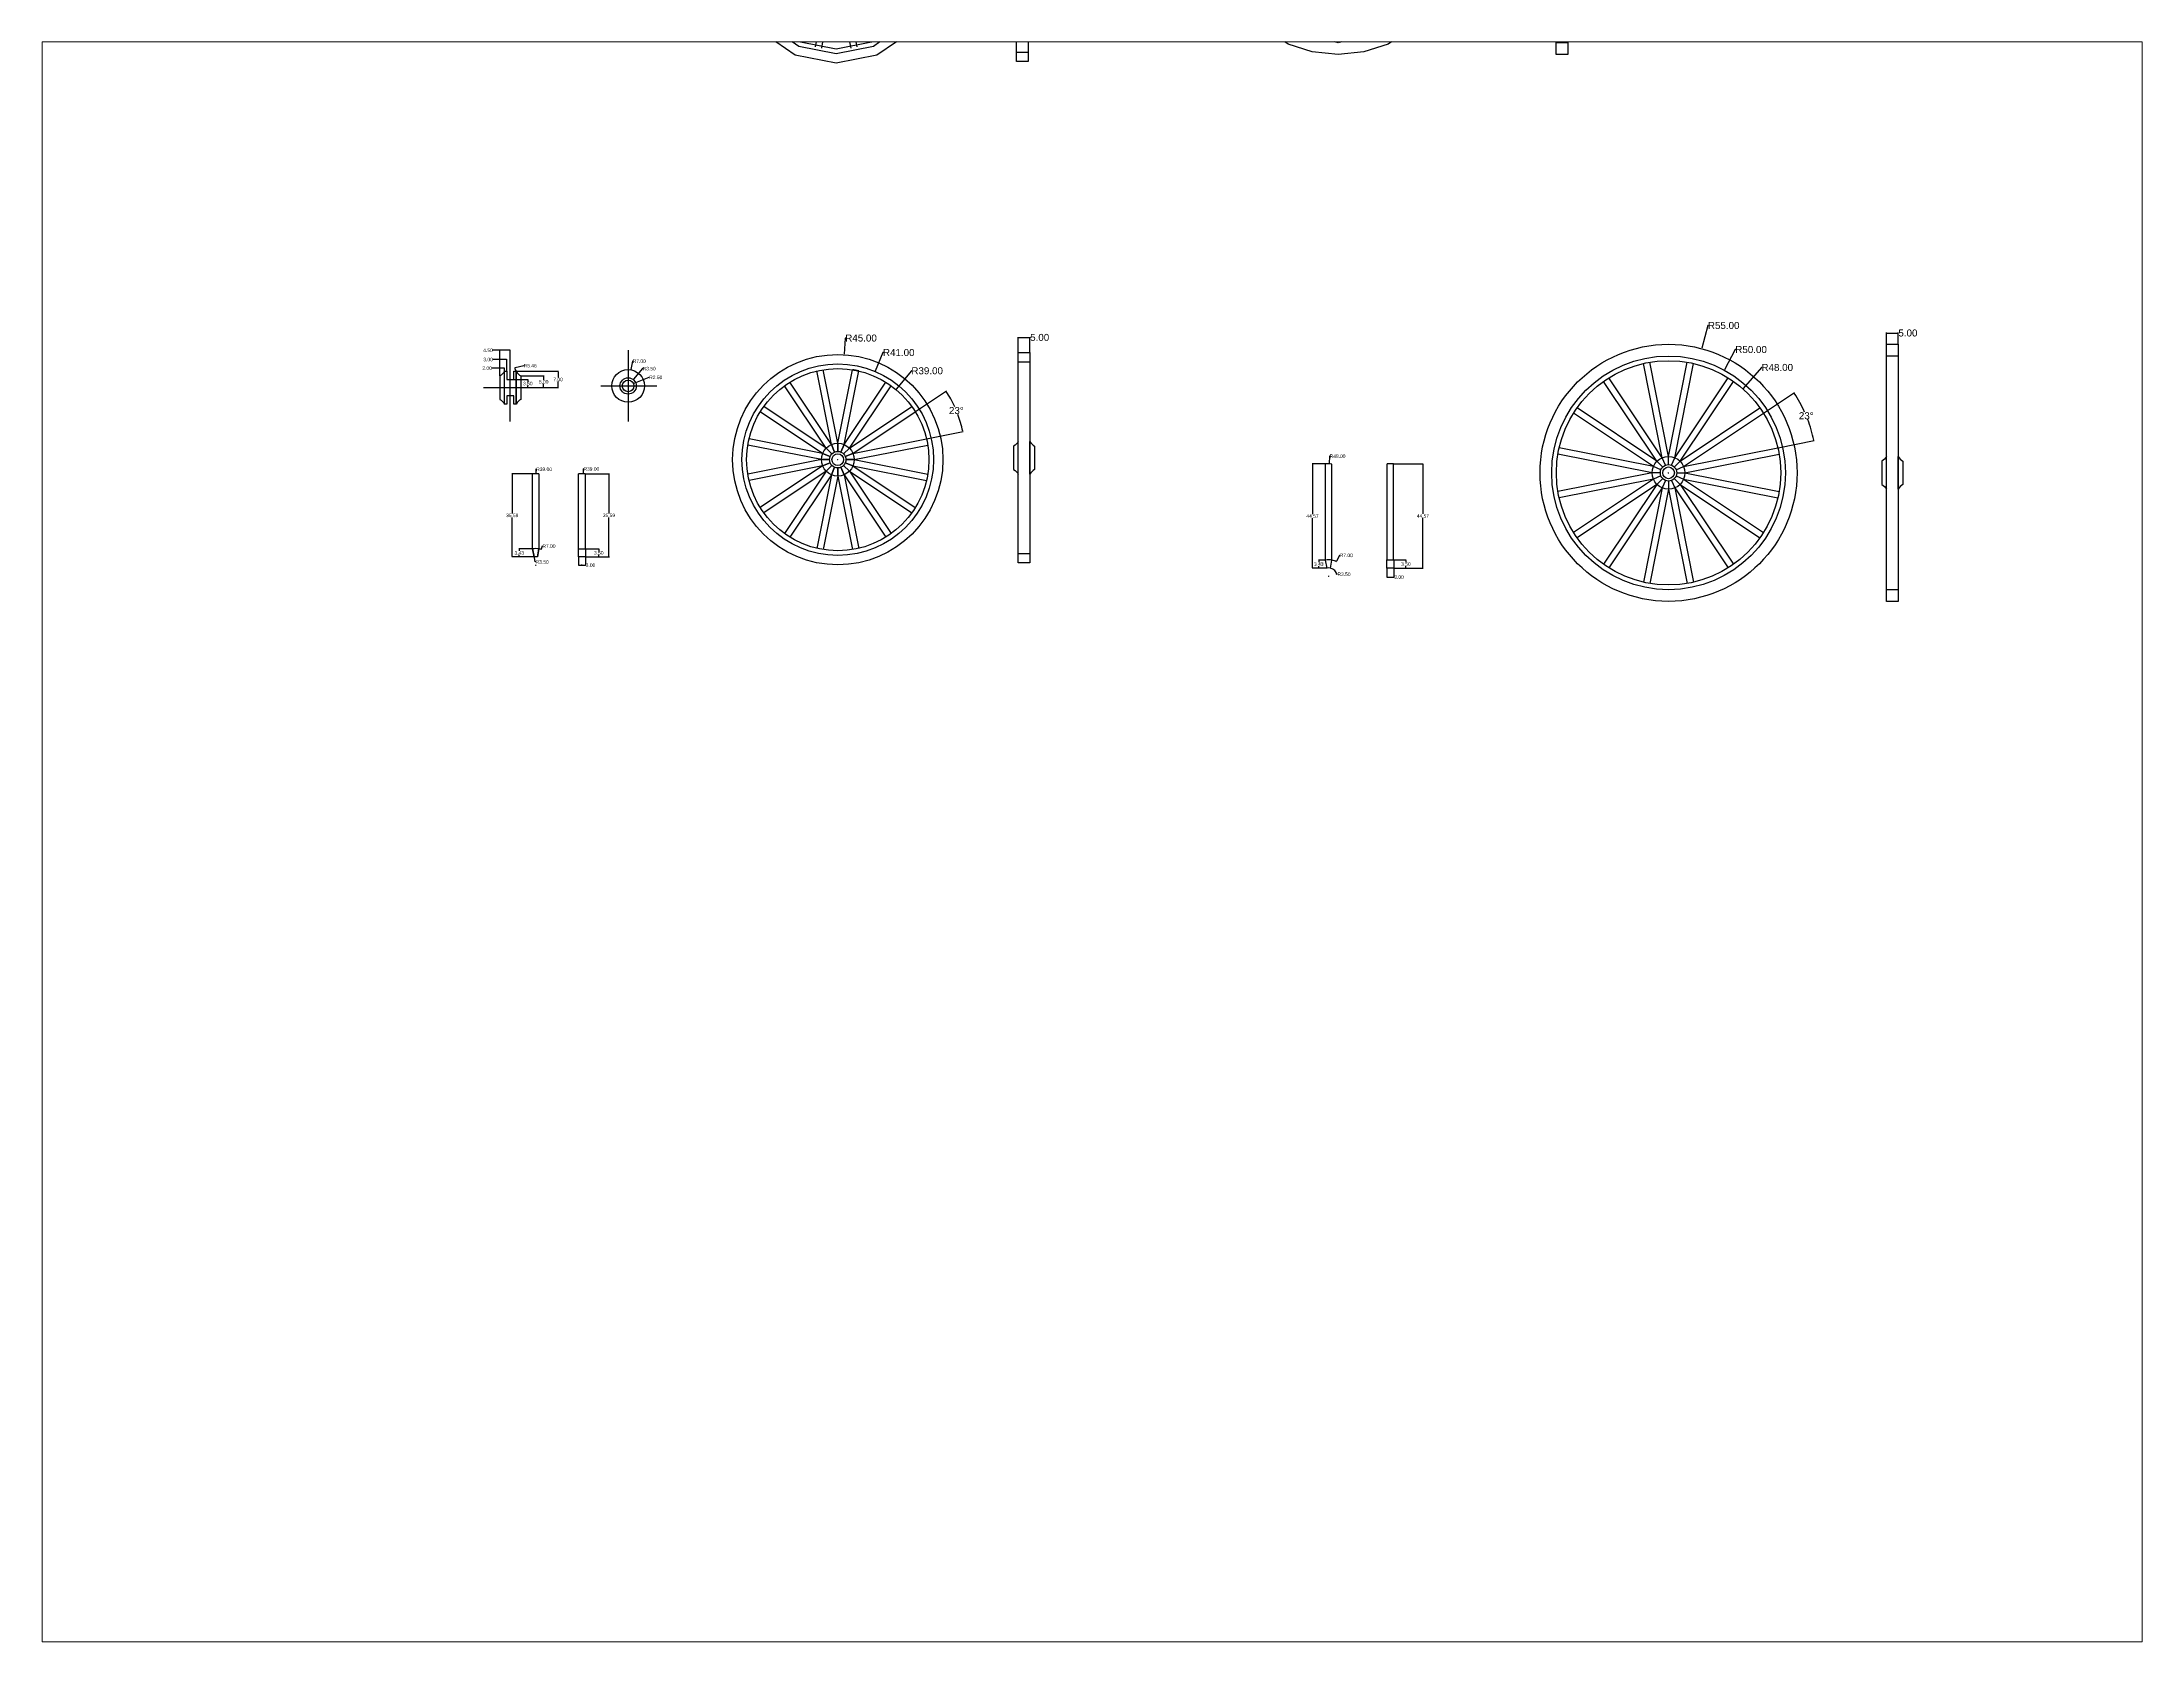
# Paper-space layout 'Layout1' of a CAD drawing. Header units: millimetres. Extents: x 1.05 to 9.45, y 0.8 to 7.2.
# The model-space entities are those that its viewports show. They can reach past a viewport. Long polylines and large blocks are cut down to what shows.
import ezdxf

# ---------------------------------------------------------------- set-up
doc = ezdxf.new("R2010")
doc.units = ezdxf.units.MM
doc.header["$MEASUREMENT"] = 0
doc.header["$PDMODE"] = 34
doc.linetypes.add('ACAD_ISO02W100', pattern=[15, 12, -3])
for name, color, linetype in [('butuci', 31, 'Continuous'), ('cauciuc', 180, 'Continuous'), ('cotari', 132, 'Continuous'), ('linii ajutatoare', 1, 'Continuous'), ('spite', 131, 'Continuous')]:
    doc.layers.add(name, color=color, linetype=linetype)
doc.styles.get("Standard").update_dxf_attribs({"font": 'arial.ttf'})
doc.dimstyles.new('Cotare', dxfattribs={"dimtxt": 3, "dimasz": 0.18, "dimexe": 0.18, "dimexo": 0.0625, "dimgap": 0.09, "dimtad": 0, "dimtih": 1, "dimtoh": 1, "dimzin": 0, "dimdsep": 46, "dimtxsty": 'Standard', "dimcen": 0.09, "dimadec": 0, "dimazin": 0, "dimtfac": 1, "dimtofl": 0, "dimtmove": 0, "dimatfit": 3, "dimfxl": 1, "dimtolj": 1, "dimtzin": 0, "dimarcsym": 0})
doc.dimstyles.new('Cotari mici', dxfattribs={"dimtxt": 1.5, "dimasz": 0.18, "dimexe": 0.18, "dimexo": 0.0625, "dimgap": 0.09, "dimtad": 0, "dimtih": 1, "dimtoh": 1, "dimzin": 0, "dimdsep": 46, "dimtxsty": 'Standard', "dimcen": 0.09, "dimadec": 0, "dimazin": 0, "dimtfac": 1, "dimtofl": 0, "dimtmove": 0, "dimatfit": 3, "dimfxl": 1, "dimtolj": 1, "dimtzin": 0, "dimarcsym": 0})

# ---------------------------------------------------------------- blocks, each defined once
blk = doc.blocks.new('*U8')
at = {"layer": 'spite'}
for p, q in [((-5.35, -18.28), (2.67, 22.05)), ((-2.67, -18.81), (5.35, 21.51))]:
    blk.add_line(p, q, dxfattribs=at)
at = {"layer": 'spite', "linetype": 'ACAD_ISO02W100', "ltscale": 0.005}
for p, q in [((-5.35, -21.78), (-5.35, -18.28)), ((-4.01, -22.05), (-2.67, -18.81))]:
    blk.add_line(p, q, dxfattribs=at)
blk = doc.blocks.new('*U9')
at = {"layer": 'linii ajutatoare', "color": 0, "linetype": 'ByBlock', "lineweight": -2, "transparency": 16777216}
for p, rotation in [((97.13, -252.8), 45.00000000000003), ((106.49, -249.05), 22.50000000000002), ((125.84, -253.15), 337.5000000000001), ((132.88, -260.36), 315), ((89.91, -259.84), 67.50000000000003), ((136.62, -269.72), 292.4999999999999), ((85.82, -279.19), 112.5), ((85.94, -269.1), 90), ((89.56, -288.55), 135), ((96.6, -295.76), 157.5), ((105.87, -299.73), 180), ((115.95, -299.86), 202.5000000000001), ((125.31, -296.11), 225), ((132.53, -289.07), 247.5), ((136.5, -279.8), 270.0000000000001)]:
    blk.add_blockref('*U8', p, dxfattribs=dict(at, rotation=rotation))
blk.add_blockref('*U8', (116.57, -249.18), dxfattribs=at)
blk = doc.blocks.new('*U10')
at = {"layer": 'spite'}
for p, q in [((-4.47, -13.86), (1.79, 17.63)), ((-1.79, -14.4), (4.47, 17.1))]:
    blk.add_line(p, q, dxfattribs=at)
at = {"layer": 'spite', "linetype": 'ACAD_ISO02W100', "ltscale": 0.005}
for p, q in [((-4.47, -13.86), (-4.47, -17.36)), ((-3.13, -17.63), (-1.79, -14.4))]:
    blk.add_line(p, q, dxfattribs=at)
blk = doc.blocks.new('*U11')
at = {"layer": 'cauciuc', "color": 0, "linetype": 'ByBlock', "lineweight": -2, "transparency": 16777216}
for p, rotation in [((101.28, 84.23, 4), 22.5), ((93.54, 81.16, 4), 45.00000000000001), ((117.25, 80.81, 4), 337.4999999999999), ((123.05, 74.83, 4), 315), ((87.57, 75.36, 4), 67.50000000000003), ((84.27, 67.71, 4), 90.00000000000001), ((126.12, 67.09, 4), 292.5000000000001), ((84.14, 59.39, 4), 112.5), ((87.22, 51.65, 4), 135.0000000000001), ((93.02, 45.68, 4), 157.5), ((125.99, 58.77, 4), 270.0000000000001), ((100.66, 42.38, 4), 180), ((108.98, 42.26, 4), 202.5), ((116.72, 45.33, 4), 225), ((122.69, 51.13, 4), 247.5)]:
    blk.add_blockref('*U10', p, dxfattribs=dict(at, rotation=rotation))
blk.add_blockref('*U10', (109.6, 84.11, 4), dxfattribs=at)
blk = doc.blocks.new('*D17')
at = {"layer": 'cotari', "color": 0, "lineweight": -2, "transparency": 16777216}
for p, q in [((220.04, 140.12), (219.62, 133.18)), ((220.22, 140.12), (220.04, 140.12)), ((216.75, 88.09), (216.93, 88.09)), ((216.84, 88), (216.84, 88.18))]:
    blk.add_line(p, q, dxfattribs=at)
at = {"layer": 'cotari', "color": 0, "transparency": 16777216}
blk.add_solid([(219.59, 133.18), (219.65, 133.18), (219.6, 133)], dxfattribs=at)
at = {"layer": 'Defpoints', "color": 0, "transparency": 16777216}
for p in [(219.6, 133), (216.84, 88.09)]:
    blk.add_point(p, dxfattribs=at)
at = {"layer": 'cotari', "color": 0, "transparency": 16777216, "insert": (226.8, 140.12), "char_height": 3, "attachment_point": 5}
blk.add_mtext('\\A1;R45.00', dxfattribs=at)
blk = doc.blocks.new('*D18')
at = {"layer": 'cotari', "color": 0, "lineweight": -2, "transparency": 16777216}
for p, q in [((236.17, 133.9), (232.85, 126.03)), ((236.35, 133.9), (236.17, 133.9)), ((216.75, 88.09), (216.93, 88.09)), ((216.84, 88), (216.84, 88.18))]:
    blk.add_line(p, q, dxfattribs=at)
at = {"layer": 'cotari', "color": 0, "transparency": 16777216}
blk.add_solid([(232.82, 126.04), (232.88, 126.02), (232.78, 125.86)], dxfattribs=at)
at = {"layer": 'Defpoints', "color": 0, "transparency": 16777216}
for p in [(232.78, 125.86), (216.84, 88.09)]:
    blk.add_point(p, dxfattribs=at)
at = {"layer": 'cotari', "color": 0, "transparency": 16777216, "insert": (242.93, 133.9), "char_height": 3, "attachment_point": 5}
blk.add_mtext('\\A1;R41.00', dxfattribs=at)
blk = doc.blocks.new('*D19')
at = {"layer": 'cotari', "color": 0, "lineweight": -2, "transparency": 16777216}
for p, q in [((248.34, 126.12), (241.83, 118.26)), ((248.52, 126.12), (248.34, 126.12)), ((216.75, 88.09), (216.93, 88.09)), ((216.84, 88), (216.84, 88.18))]:
    blk.add_line(p, q, dxfattribs=at)
at = {"layer": 'cotari', "color": 0, "transparency": 16777216}
blk.add_solid([(241.81, 118.28), (241.85, 118.24), (241.71, 118.13)], dxfattribs=at)
at = {"layer": 'Defpoints', "color": 0, "transparency": 16777216}
for p in [(241.71, 118.13), (216.84, 88.09)]:
    blk.add_point(p, dxfattribs=at)
at = {"layer": 'cotari', "color": 0, "transparency": 16777216, "insert": (255.1, 126.12), "char_height": 3, "attachment_point": 5}
blk.add_mtext('\\A1;R39.00', dxfattribs=at)
blk = doc.blocks.new('*D27')
at = {"layer": 'cotari', "color": 0, "lineweight": -2, "transparency": 16777216}
for p, q in [((72.2, 127.23), (68.83, 127.23)), ((72.2, 123.97), (72.2, 127.41)), ((74.02, 127.23), (72.38, 127.23)), ((74.2, 125.97), (74.2, 127.41))]:
    blk.add_line(p, q, dxfattribs=at)
at = {"layer": 'cotari', "color": 0, "transparency": 16777216}
for points in [[(72.38, 127.26), (72.38, 127.2), (72.2, 127.23)], [(74.02, 127.26), (74.02, 127.2), (74.2, 127.23)]]:
    blk.add_solid(points, dxfattribs=at)
at = {"layer": 'Defpoints', "color": 0, "transparency": 16777216}
for p in [(74.2, 127.23), (74.2, 125.9, 3.23), (72.2, 123.9, 3.23)]:
    blk.add_point(p, dxfattribs=at)
at = {"layer": 'cotari', "color": 0, "transparency": 16777216, "insert": (66.78, 127.23), "char_height": 1.5, "attachment_point": 5}
blk.add_mtext('\\A1;2.00', dxfattribs=at)
blk = doc.blocks.new('*D28')
at = {"layer": 'cotari', "color": 0, "lineweight": -2, "transparency": 16777216}
for p, q in [((72.2, 130.94), (69.2, 130.94)), ((72.2, 123.97), (72.2, 131.12)), ((75.02, 130.94), (72.38, 130.94)), ((75.2, 125.97), (75.2, 131.12))]:
    blk.add_line(p, q, dxfattribs=at)
at = {"layer": 'cotari', "color": 0, "transparency": 16777216}
for points in [[(72.38, 130.97), (72.38, 130.91), (72.2, 130.94)], [(75.02, 130.97), (75.02, 130.91), (75.2, 130.94)]]:
    blk.add_solid(points, dxfattribs=at)
at = {"layer": 'Defpoints', "color": 0, "transparency": 16777216}
for p in [(75.2, 130.94), (75.2, 125.9, 3.23), (72.2, 123.9, 3.23)]:
    blk.add_point(p, dxfattribs=at)
at = {"layer": 'cotari', "color": 0, "transparency": 16777216, "insert": (67.17, 130.94), "char_height": 1.5, "attachment_point": 5}
blk.add_mtext('\\A1;3.00', dxfattribs=at)
blk = doc.blocks.new('*D29')
at = {"layer": 'cotari', "color": 0, "lineweight": -2, "transparency": 16777216}
for p, q in [((72.2, 134.89), (69.21, 134.89)), ((72.2, 123.97), (72.2, 135.07)), ((76.52, 134.89), (72.38, 134.89)), ((76.7, 122.47), (76.7, 135.07))]:
    blk.add_line(p, q, dxfattribs=at)
at = {"layer": 'cotari', "color": 0, "transparency": 16777216}
for points in [[(72.38, 134.92), (72.38, 134.86), (72.2, 134.89)], [(76.52, 134.92), (76.52, 134.86), (76.7, 134.89)]]:
    blk.add_solid(points, dxfattribs=at)
at = {"layer": 'Defpoints', "color": 0, "transparency": 16777216}
for p in [(76.7, 134.89), (72.2, 123.9, 3.23), (76.7, 122.4, 3.23)]:
    blk.add_point(p, dxfattribs=at)
at = {"layer": 'cotari', "color": 0, "transparency": 16777216, "insert": (67.15, 134.89), "char_height": 1.5, "attachment_point": 5}
blk.add_mtext('\\A1;4.50', dxfattribs=at)
blk = doc.blocks.new('*D31')
at = {"layer": 'cotari', "color": 0, "lineweight": -2, "transparency": 16777216}
for p, q in [((78.27, 122.4), (84.35, 122.4)), ((81.27, 118.9), (84.35, 118.9)), ((84.17, 122.22), (84.17, 121.51)), ((84.17, 119.08), (84.17, 119.8))]:
    blk.add_line(p, q, dxfattribs=at)
at = {"layer": 'cotari', "color": 0, "transparency": 16777216}
for points in [[(84.14, 122.22), (84.2, 122.22), (84.17, 122.4)], [(84.14, 119.08), (84.2, 119.08), (84.17, 118.9)]]:
    blk.add_solid(points, dxfattribs=at)
at = {"layer": 'Defpoints', "color": 0, "transparency": 16777216}
for p in [(78.2, 122.4, 3.23), (81.2, 118.9, 3.23), (84.17, 122.4)]:
    blk.add_point(p, dxfattribs=at)
at = {"layer": 'cotari', "color": 0, "transparency": 16777216, "insert": (84.17, 120.65), "char_height": 1.5, "attachment_point": 5}
blk.add_mtext('\\A1;3.50', dxfattribs=at)
blk = doc.blocks.new('*D32')
at = {"layer": 'cotari', "color": 0, "lineweight": -2, "transparency": 16777216}
for p, q in [((81.27, 123.9), (91.15, 123.9)), ((81.27, 118.9), (91.15, 118.9)), ((90.97, 123.72), (90.97, 122.26)), ((90.97, 119.08), (90.97, 120.55))]:
    blk.add_line(p, q, dxfattribs=at)
at = {"layer": 'cotari', "color": 0, "transparency": 16777216}
for points in [[(90.94, 123.72), (91, 123.72), (90.97, 123.9)], [(90.94, 119.08), (91, 119.08), (90.97, 118.9)]]:
    blk.add_solid(points, dxfattribs=at)
at = {"layer": 'Defpoints', "color": 0, "transparency": 16777216}
for p in [(81.2, 123.9, 3.23), (81.2, 118.9, 3.23), (90.97, 123.9)]:
    blk.add_point(p, dxfattribs=at)
at = {"layer": 'cotari', "color": 0, "transparency": 16777216, "insert": (90.97, 121.4), "char_height": 1.5, "attachment_point": 5}
blk.add_mtext('\\A1;5.00', dxfattribs=at)
blk = doc.blocks.new('*D33')
at = {"layer": 'cotari', "color": 0, "lineweight": -2, "transparency": 16777216}
for p, q in [((79.27, 125.9), (97.33, 125.9)), ((81.27, 118.9), (97.33, 118.9)), ((97.15, 125.72), (97.15, 123.26)), ((97.15, 119.08), (97.15, 121.55))]:
    blk.add_line(p, q, dxfattribs=at)
at = {"layer": 'cotari', "color": 0, "transparency": 16777216}
for points in [[(97.12, 125.72), (97.18, 125.72), (97.15, 125.9)], [(97.12, 119.08), (97.18, 119.08), (97.15, 118.9)]]:
    blk.add_solid(points, dxfattribs=at)
at = {"layer": 'Defpoints', "color": 0, "transparency": 16777216}
for p in [(79.2, 125.9, 3.23), (97.15, 125.9), (81.2, 118.9, 3.23)]:
    blk.add_point(p, dxfattribs=at)
at = {"layer": 'cotari', "color": 0, "transparency": 16777216, "insert": (97.15, 122.4), "char_height": 1.5, "attachment_point": 5}
blk.add_mtext('\\A1;7.00', dxfattribs=at)
blk = doc.blocks.new('*D35')
at = {"layer": 'cotari', "color": 0, "lineweight": -2, "transparency": 16777216}
blk.add_line((82.44, 128.29), (78.79, 127.45), dxfattribs=at)
blk.add_arc((83.94, 128.63), 5.46, 191.07428, 209.34463, dxfattribs=at)
at = {"layer": 'cotari', "color": 0, "transparency": 16777216}
blk.add_solid([(78.78, 127.48), (78.79, 127.42), (78.61, 127.41)], dxfattribs=at)
at = {"layer": 'Defpoints', "color": 0, "transparency": 16777216}
for p in [(78.61, 127.41, 3.23), (83.94, 128.63, 3.23)]:
    blk.add_point(p, dxfattribs=at)
at = {"layer": 'cotari', "color": 0, "transparency": 16777216, "insert": (85.2, 128.29), "char_height": 1.5, "attachment_point": 5}
blk.add_mtext('\\A1;R5.46', dxfattribs=at)
blk = doc.blocks.new('*D36')
at = {"layer": 'cotari', "color": 0, "lineweight": -2, "transparency": 16777216}
for p, q in [((128.95, 130.24), (128.34, 126.72)), ((129.13, 130.24), (128.95, 130.24)), ((127.03, 119.65), (127.21, 119.65)), ((127.12, 119.56), (127.12, 119.74))]:
    blk.add_line(p, q, dxfattribs=at)
at = {"layer": 'cotari', "color": 0, "transparency": 16777216}
blk.add_solid([(128.31, 126.73), (128.37, 126.72), (128.31, 126.55)], dxfattribs=at)
at = {"layer": 'Defpoints', "color": 0, "transparency": 16777216}
for p in [(128.31, 126.55, 4), (127.12, 119.65, 4)]:
    blk.add_point(p, dxfattribs=at)
at = {"layer": 'cotari', "color": 0, "transparency": 16777216, "insert": (131.88, 130.24), "char_height": 1.5, "attachment_point": 5}
blk.add_mtext('\\A1;R7.00', dxfattribs=at)
blk = doc.blocks.new('*D37')
at = {"layer": 'cotari', "color": 0, "lineweight": -2, "transparency": 16777216}
for p, q in [((133.2, 127.05), (129.46, 122.49)), ((133.38, 127.05), (133.2, 127.05)), ((127.03, 119.65), (127.21, 119.65)), ((127.12, 119.56), (127.12, 119.74))]:
    blk.add_line(p, q, dxfattribs=at)
at = {"layer": 'cotari', "color": 0, "transparency": 16777216}
blk.add_solid([(129.43, 122.51), (129.48, 122.47), (129.34, 122.35)], dxfattribs=at)
at = {"layer": 'Defpoints', "color": 0, "transparency": 16777216}
for p in [(127.12, 119.65, 4), (129.34, 122.35, 4)]:
    blk.add_point(p, dxfattribs=at)
at = {"layer": 'cotari', "color": 0, "transparency": 16777216, "insert": (136.13, 127.05), "char_height": 1.5, "attachment_point": 5}
blk.add_mtext('\\A1;R3.50', dxfattribs=at)
blk = doc.blocks.new('*D38')
at = {"layer": 'cotari', "color": 0, "lineweight": -2, "transparency": 16777216}
for p, q in [((127.03, 119.65), (127.21, 119.65)), ((127.12, 119.56), (127.12, 119.74)), ((136.01, 123.28), (129.6, 120.66)), ((136.19, 123.28), (136.01, 123.28))]:
    blk.add_line(p, q, dxfattribs=at)
at = {"layer": 'cotari', "color": 0, "transparency": 16777216}
blk.add_solid([(129.59, 120.69), (129.61, 120.63), (129.44, 120.59)], dxfattribs=at)
at = {"layer": 'Defpoints', "color": 0, "transparency": 16777216}
for p in [(127.12, 119.65, 4), (129.44, 120.59, 4)]:
    blk.add_point(p, dxfattribs=at)
at = {"layer": 'cotari', "color": 0, "transparency": 16777216, "insert": (138.95, 123.28), "char_height": 1.5, "attachment_point": 5}
blk.add_mtext('\\A1;R2.50', dxfattribs=at)
blk = doc.blocks.new('*D40')
at = {"layer": 'cotari', "color": 0, "lineweight": -2, "transparency": 16777216}
for p, q in [((250.06, 108.64), (263.32, 117.5)), ((254.86, 97.04), (270.5, 100.15))]:
    blk.add_line(p, q, dxfattribs=at)
for start, end in [(24.61599, 33.53486), (11.46514, 20.41591)]:
    blk.add_arc((223.31, 90.76), 47.94, start, end, dxfattribs=at)
at = {"layer": 'cotari', "color": 0, "transparency": 16777216}
for points in [[(263.24, 117.23), (263.29, 117.26), (263.17, 117.4)], [(270.32, 100.3), (270.26, 100.29), (270.33, 100.12)]]:
    blk.add_solid(points, dxfattribs=at)
at = {"layer": 'Defpoints', "color": 0, "transparency": 16777216}
for p in [(250.01, 108.6, 4), (268.7, 106.17), (223.31, 90.76, 4), (223.31, 90.76, 4), (254.8, 97.03, 4)]:
    blk.add_point(p, dxfattribs=at)
at = {"layer": 'cotari', "color": 0, "transparency": 16777216, "insert": (267.6, 109.11), "char_height": 3, "attachment_point": 5}
blk.add_mtext('\\A1;23°', dxfattribs=at)
blk = doc.blocks.new('*D41')
at = {"layer": 'cotari', "color": 0, "lineweight": -2, "transparency": 16777216}
for p, q in [((86.17, 49.86), (80.36, 49.86)), ((86.85, 46.43), (80.36, 46.43)), ((80.54, 49.68), (80.54, 49)), ((80.54, 46.61), (80.54, 47.29))]:
    blk.add_line(p, q, dxfattribs=at)
at = {"layer": 'cotari', "color": 0, "transparency": 16777216}
for points in [[(80.51, 49.68), (80.57, 49.68), (80.54, 49.86)], [(80.51, 46.61), (80.57, 46.61), (80.54, 46.43)]]:
    blk.add_solid(points, dxfattribs=at)
at = {"layer": 'Defpoints', "color": 0, "transparency": 16777216}
for p in [(80.54, 49.86), (86.23, 49.86, 4), (86.92, 46.43, 4)]:
    blk.add_point(p, dxfattribs=at)
at = {"layer": 'cotari', "color": 0, "transparency": 16777216, "insert": (80.54, 48.15), "char_height": 1.5, "attachment_point": 5}
blk.add_mtext('\\A1;3.43', dxfattribs=at)
blk = doc.blocks.new('*D42')
at = {"layer": 'cotari', "color": 0, "lineweight": -2, "transparency": 16777216}
for p, q in [((87.55, 82.02), (77.35, 82.02)), ((77.53, 81.84), (77.53, 65.08)), ((77.53, 46.61), (77.53, 63.37)), ((86.85, 46.43), (77.35, 46.43))]:
    blk.add_line(p, q, dxfattribs=at)
at = {"layer": 'cotari', "color": 0, "transparency": 16777216}
for points in [[(77.5, 81.84), (77.56, 81.84), (77.53, 82.02)], [(77.5, 46.61), (77.56, 46.61), (77.53, 46.43)]]:
    blk.add_solid(points, dxfattribs=at)
at = {"layer": 'Defpoints', "color": 0, "transparency": 16777216}
for p in [(77.53, 82.02), (87.61, 82.02, 4), (86.92, 46.43, 4)]:
    blk.add_point(p, dxfattribs=at)
at = {"layer": 'cotari', "color": 0, "transparency": 16777216, "insert": (77.53, 64.23), "char_height": 1.5, "attachment_point": 5}
blk.add_mtext('\\A1;35.59', dxfattribs=at)
blk = doc.blocks.new('*D43')
at = {"layer": 'cotari', "color": 0, "lineweight": -2, "transparency": 16777216}
for p, q in [((108.88, 49.93), (114.73, 49.93)), ((108.88, 46.43), (114.73, 46.43)), ((114.55, 49.75), (114.55, 49.04)), ((114.55, 46.61), (114.55, 47.33))]:
    blk.add_line(p, q, dxfattribs=at)
at = {"layer": 'cotari', "color": 0, "transparency": 16777216}
for points in [[(114.52, 49.75), (114.58, 49.75), (114.55, 49.93)], [(114.52, 46.61), (114.58, 46.61), (114.55, 46.43)]]:
    blk.add_solid(points, dxfattribs=at)
at = {"layer": 'Defpoints', "color": 0, "transparency": 16777216}
for p in [(108.81, 49.93, 4), (108.81, 46.43, 4), (114.55, 49.93)]:
    blk.add_point(p, dxfattribs=at)
at = {"layer": 'cotari', "color": 0, "transparency": 16777216, "insert": (114.55, 48.18), "char_height": 1.5, "attachment_point": 5}
blk.add_mtext('\\A1;3.50', dxfattribs=at)
blk = doc.blocks.new('*D44')
at = {"layer": 'cotari', "color": 0, "lineweight": -2, "transparency": 16777216}
for p, q in [((108.74, 82.04), (119.11, 82.04)), ((118.93, 81.86), (118.93, 65.09)), ((118.93, 46.61), (118.93, 63.38)), ((108.88, 46.43), (119.11, 46.43))]:
    blk.add_line(p, q, dxfattribs=at)
at = {"layer": 'cotari', "color": 0, "transparency": 16777216}
for points in [[(118.9, 81.86), (118.96, 81.86), (118.93, 82.04)], [(118.9, 46.61), (118.96, 46.61), (118.93, 46.43)]]:
    blk.add_solid(points, dxfattribs=at)
at = {"layer": 'Defpoints', "color": 0, "transparency": 16777216}
for p in [(108.68, 82.04, 4), (118.93, 82.04), (108.81, 46.43, 4)]:
    blk.add_point(p, dxfattribs=at)
at = {"layer": 'cotari', "color": 0, "transparency": 16777216, "insert": (118.93, 64.24), "char_height": 1.5, "attachment_point": 5}
blk.add_mtext('\\A1;35.59', dxfattribs=at)
blk = doc.blocks.new('*D45')
at = {"layer": 'cotari', "color": 0, "lineweight": -2, "transparency": 16777216}
for p, q in [((105.81, 46.37), (105.81, 42.74)), ((108.81, 46.37), (108.81, 42.74)), ((105.99, 42.92), (108.63, 42.92)), ((108.81, 42.92), (108.99, 42.92))]:
    blk.add_line(p, q, dxfattribs=at)
at = {"layer": 'cotari', "color": 0, "transparency": 16777216}
for points in [[(105.99, 42.95), (105.99, 42.89), (105.81, 42.92)], [(108.63, 42.95), (108.63, 42.89), (108.81, 42.92)]]:
    blk.add_solid(points, dxfattribs=at)
at = {"layer": 'Defpoints', "color": 0, "transparency": 16777216}
for p in [(105.81, 46.43, 4), (108.81, 46.43, 4), (108.81, 42.92)]:
    blk.add_point(p, dxfattribs=at)
at = {"layer": 'cotari', "color": 0, "transparency": 16777216, "insert": (111.03, 42.92), "char_height": 1.5, "attachment_point": 5}
blk.add_mtext('\\A1;3.00', dxfattribs=at)
blk = doc.blocks.new('*D46')
at = {"layer": 'cotari', "color": 0, "lineweight": -2, "transparency": 16777216}
for p, q in [((107.86, 84.09), (107.84, 82.24)), ((108.04, 84.09), (107.86, 84.09)), ((107.22, 43.07), (107.4, 43.07)), ((107.31, 42.98), (107.31, 43.16))]:
    blk.add_line(p, q, dxfattribs=at)
at = {"layer": 'cotari', "color": 0, "transparency": 16777216}
blk.add_solid([(107.81, 82.24), (107.87, 82.24), (107.83, 82.06)], dxfattribs=at)
at = {"layer": 'Defpoints', "color": 0, "transparency": 16777216}
for p in [(107.83, 82.06, 4), (107.31, 43.07, 4)]:
    blk.add_point(p, dxfattribs=at)
at = {"layer": 'cotari', "color": 0, "transparency": 16777216, "insert": (111.38, 84.09), "char_height": 1.5, "attachment_point": 5}
blk.add_mtext('\\A1;R39.00', dxfattribs=at)
blk = doc.blocks.new('*D47')
at = {"layer": 'cotari', "color": 0, "lineweight": -2, "transparency": 16777216}
for p, q in [((87.65, 83.96), (87.64, 82.18)), ((87.83, 83.96), (87.65, 83.96)), ((87.51, 43), (87.69, 43)), ((87.6, 42.91), (87.6, 43.09))]:
    blk.add_line(p, q, dxfattribs=at)
at = {"layer": 'cotari', "color": 0, "transparency": 16777216}
blk.add_solid([(87.61, 82.18), (87.67, 82.18), (87.64, 82)], dxfattribs=at)
at = {"layer": 'Defpoints', "color": 0, "transparency": 16777216}
for p in [(87.64, 82, 4), (87.6, 43, 4)]:
    blk.add_point(p, dxfattribs=at)
at = {"layer": 'cotari', "color": 0, "transparency": 16777216, "insert": (91.16, 83.96), "char_height": 1.5, "attachment_point": 5}
blk.add_mtext('\\A1;R39.00', dxfattribs=at)
blk = doc.blocks.new('*D48')
at = {"layer": 'cotari', "color": 0, "lineweight": -2, "transparency": 16777216}
for p, q in [((87.39, 44.31), (87.06, 46.28)), ((87.57, 44.31), (87.39, 44.31))]:
    blk.add_line(p, q, dxfattribs=at)
at = {"layer": 'cotari', "color": 0, "transparency": 16777216}
blk.add_solid([(87.09, 46.28), (87.03, 46.27), (87.03, 46.45)], dxfattribs=at)
at = {"layer": 'Defpoints', "color": 0, "transparency": 16777216}
for p in [(87.03, 46.45, 4), (87.6, 43, 4)]:
    blk.add_point(p, dxfattribs=at)
at = {"layer": 'cotari', "color": 0, "transparency": 16777216, "insert": (90.32, 44.31), "char_height": 1.5, "attachment_point": 5}
blk.add_mtext('\\A1;R3.50', dxfattribs=at)
blk = doc.blocks.new('*D49')
at = {"layer": 'cotari', "color": 0, "lineweight": -2, "transparency": 16777216}
for p, q in [((90.3, 51.09), (89.87, 49.81)), ((90.48, 51.09), (90.3, 51.09)), ((87.51, 43), (87.69, 43)), ((87.6, 42.91), (87.6, 43.09))]:
    blk.add_line(p, q, dxfattribs=at)
blk.add_arc((87.6, 43), 7, 70.05025, 78.23843, dxfattribs=at)
at = {"layer": 'cotari', "color": 0, "transparency": 16777216}
blk.add_solid([(89.85, 49.82), (89.9, 49.8), (89.82, 49.64)], dxfattribs=at)
at = {"layer": 'Defpoints', "color": 0, "transparency": 16777216}
for p in [(89.82, 49.64, 4), (87.6, 43, 4)]:
    blk.add_point(p, dxfattribs=at)
at = {"layer": 'cotari', "color": 0, "transparency": 16777216, "insert": (93.24, 51.09), "char_height": 1.5, "attachment_point": 5}
blk.add_mtext('\\A1;R7.00', dxfattribs=at)
blk = doc.blocks.new('*D50')
at = {"layer": 'cotari', "color": 0, "lineweight": -2, "transparency": 16777216}
for p, q in [((425.54, 45.11), (422.52, 45.11)), ((426.22, 41.67), (422.52, 41.67)), ((422.7, 44.93), (422.7, 44.25)), ((422.7, 41.85), (422.7, 42.53))]:
    blk.add_line(p, q, dxfattribs=at)
at = {"layer": 'cotari', "color": 0, "transparency": 16777216}
for points in [[(422.67, 44.93), (422.73, 44.93), (422.7, 45.11)], [(422.67, 41.85), (422.73, 41.85), (422.7, 41.67)]]:
    blk.add_solid(points, dxfattribs=at)
at = {"layer": 'Defpoints', "color": 0, "transparency": 16777216}
for p in [(422.7, 45.11), (425.6, 45.11), (426.28, 41.67)]:
    blk.add_point(p, dxfattribs=at)
at = {"layer": 'cotari', "color": 0, "transparency": 16777216, "insert": (422.7, 43.39), "char_height": 1.5, "attachment_point": 5}
blk.add_mtext('\\A1;3.43', dxfattribs=at)
blk = doc.blocks.new('*D51')
at = {"layer": 'cotari', "color": 0, "lineweight": -2, "transparency": 16777216}
for p, q in [((426.9, 86.24), (419.82, 86.24)), ((420, 86.06), (420, 64.81)), ((420, 41.85), (420, 63.11)), ((426.22, 41.67), (419.82, 41.67))]:
    blk.add_line(p, q, dxfattribs=at)
at = {"layer": 'cotari', "color": 0, "transparency": 16777216}
for points in [[(419.97, 86.06), (420.03, 86.06), (420, 86.24)], [(419.97, 41.85), (420.03, 41.85), (420, 41.67)]]:
    blk.add_solid(points, dxfattribs=at)
at = {"layer": 'Defpoints', "color": 0, "transparency": 16777216}
for p in [(420, 86.24), (426.96, 86.24), (426.28, 41.67)]:
    blk.add_point(p, dxfattribs=at)
at = {"layer": 'cotari', "color": 0, "transparency": 16777216, "insert": (420, 63.96), "char_height": 1.5, "attachment_point": 5}
blk.add_mtext('\\A1;44.57', dxfattribs=at)
blk = doc.blocks.new('*D52')
at = {"layer": 'cotari', "color": 0, "lineweight": -2, "transparency": 16777216}
for p, q in [((426.87, 38.24), (427.05, 38.24)), ((426.96, 38.15), (426.96, 38.33)), ((430.74, 39.04), (430.56, 39.01))]:
    blk.add_line(p, q, dxfattribs=at)
blk.add_arc((426.96, 38.24), 3.5, 9.05342, 77.72686, dxfattribs=at)
at = {"layer": 'cotari', "color": 0, "transparency": 16777216}
blk.add_solid([(430.56, 39.04), (430.57, 38.98), (430.39, 38.97)], dxfattribs=at)
at = {"layer": 'Defpoints', "color": 0, "transparency": 16777216}
for p in [(426.96, 38.24), (430.39, 38.97)]:
    blk.add_point(p, dxfattribs=at)
at = {"layer": 'cotari', "color": 0, "transparency": 16777216, "insert": (433.49, 39.04), "char_height": 1.5, "attachment_point": 5}
blk.add_mtext('\\A1;R3.50', dxfattribs=at)
blk = doc.blocks.new('*D53')
at = {"layer": 'cotari', "color": 0, "lineweight": -2, "transparency": 16777216}
for p, q in [((431.56, 47.11), (430.27, 44.62)), ((431.74, 47.11), (431.56, 47.11)), ((426.87, 38.24), (427.05, 38.24)), ((426.96, 38.15), (426.96, 38.33))]:
    blk.add_line(p, q, dxfattribs=at)
blk.add_arc((426.96, 38.24), 7, 61.1366, 78.23843, dxfattribs=at)
at = {"layer": 'cotari', "color": 0, "transparency": 16777216}
blk.add_solid([(430.24, 44.63), (430.29, 44.6), (430.18, 44.46)], dxfattribs=at)
at = {"layer": 'Defpoints', "color": 0, "transparency": 16777216}
for p in [(426.96, 38.24), (430.18, 44.46)]:
    blk.add_point(p, dxfattribs=at)
at = {"layer": 'cotari', "color": 0, "transparency": 16777216, "insert": (434.49, 47.11), "char_height": 1.5, "attachment_point": 5}
blk.add_mtext('\\A1;R7.00', dxfattribs=at)
blk = doc.blocks.new('*D54')
at = {"layer": 'cotari', "color": 0, "lineweight": -2, "transparency": 16777216}
for p, q in [((427.23, 89.55), (427.21, 86.42)), ((427.41, 89.55), (427.23, 89.55)), ((426.87, 38.24), (427.05, 38.24)), ((426.96, 38.15), (426.96, 38.33))]:
    blk.add_line(p, q, dxfattribs=at)
at = {"layer": 'cotari', "color": 0, "transparency": 16777216}
blk.add_solid([(427.18, 86.42), (427.24, 86.42), (427.21, 86.24)], dxfattribs=at)
at = {"layer": 'Defpoints', "color": 0, "transparency": 16777216}
for p in [(427.21, 86.24), (426.96, 38.24)]:
    blk.add_point(p, dxfattribs=at)
at = {"layer": 'cotari', "color": 0, "transparency": 16777216, "insert": (430.75, 89.55), "char_height": 1.5, "attachment_point": 5}
blk.add_mtext('\\A1;R48.00', dxfattribs=at)
blk = doc.blocks.new('*D55')
at = {"layer": 'cotari', "color": 0, "lineweight": -2, "transparency": 16777216}
for p, q in [((451.85, 41.61), (451.85, 37.64)), ((452.03, 37.82), (454.67, 37.82)), ((454.85, 41.61), (454.85, 37.64)), ((454.85, 37.82), (455.03, 37.82))]:
    blk.add_line(p, q, dxfattribs=at)
at = {"layer": 'cotari', "color": 0, "transparency": 16777216}
for points in [[(452.03, 37.85), (452.03, 37.79), (451.85, 37.82)], [(454.67, 37.85), (454.67, 37.79), (454.85, 37.82)]]:
    blk.add_solid(points, dxfattribs=at)
at = {"layer": 'Defpoints', "color": 0, "transparency": 16777216}
for p in [(451.85, 41.67), (454.85, 41.67), (454.85, 37.82)]:
    blk.add_point(p, dxfattribs=at)
at = {"layer": 'cotari', "color": 0, "transparency": 16777216, "insert": (457.06, 37.82), "char_height": 1.5, "attachment_point": 5}
blk.add_mtext('\\A1;3.00', dxfattribs=at)
blk = doc.blocks.new('*D56')
at = {"layer": 'cotari', "color": 0, "lineweight": -2, "transparency": 16777216}
for p, q in [((454.91, 45.17), (460.16, 45.17)), ((459.98, 44.99), (459.98, 44.28)), ((454.91, 41.67), (460.16, 41.67)), ((459.98, 41.85), (459.98, 42.57))]:
    blk.add_line(p, q, dxfattribs=at)
at = {"layer": 'cotari', "color": 0, "transparency": 16777216}
for points in [[(459.95, 44.99), (460.01, 44.99), (459.98, 45.17)], [(459.95, 41.85), (460.01, 41.85), (459.98, 41.67)]]:
    blk.add_solid(points, dxfattribs=at)
at = {"layer": 'Defpoints', "color": 0, "transparency": 16777216}
for p in [(454.85, 45.17), (459.98, 45.17), (454.85, 41.67)]:
    blk.add_point(p, dxfattribs=at)
at = {"layer": 'cotari', "color": 0, "transparency": 16777216, "insert": (459.98, 43.42), "char_height": 1.5, "attachment_point": 5}
blk.add_mtext('\\A1;3.50', dxfattribs=at)
blk = doc.blocks.new('*D57')
at = {"layer": 'cotari', "color": 0, "lineweight": -2, "transparency": 16777216}
for p, q in [((454.78, 86.29), (467.43, 86.29)), ((467.25, 86.11), (467.25, 64.84)), ((467.25, 41.85), (467.25, 63.13)), ((454.91, 41.67), (467.43, 41.67))]:
    blk.add_line(p, q, dxfattribs=at)
at = {"layer": 'cotari', "color": 0, "transparency": 16777216}
for points in [[(467.22, 86.11), (467.28, 86.11), (467.25, 86.29)], [(467.22, 41.85), (467.28, 41.85), (467.25, 41.67)]]:
    blk.add_solid(points, dxfattribs=at)
at = {"layer": 'Defpoints', "color": 0, "transparency": 16777216}
for p in [(454.71, 86.29), (467.25, 86.29), (454.85, 41.67)]:
    blk.add_point(p, dxfattribs=at)
at = {"layer": 'cotari', "color": 0, "transparency": 16777216, "insert": (467.25, 63.98), "char_height": 1.5, "attachment_point": 5}
blk.add_mtext('\\A1;44.57', dxfattribs=at)
blk = doc.blocks.new('*D58')
at = {"layer": 'cotari', "color": 0, "lineweight": -2, "transparency": 16777216}
for p, q in [((589.23, 145.51), (586.63, 135.76)), ((589.41, 145.51), (589.23, 145.51)), ((572.3, 82.45), (572.48, 82.45)), ((572.39, 82.36), (572.39, 82.54))]:
    blk.add_line(p, q, dxfattribs=at)
at = {"layer": 'cotari', "color": 0, "transparency": 16777216}
blk.add_solid([(586.6, 135.76), (586.66, 135.75), (586.58, 135.58)], dxfattribs=at)
at = {"layer": 'Defpoints', "color": 0, "transparency": 16777216}
for p in [(586.58, 135.58), (572.39, 82.45)]:
    blk.add_point(p, dxfattribs=at)
at = {"layer": 'cotari', "color": 0, "transparency": 16777216, "insert": (595.99, 145.51), "char_height": 3, "attachment_point": 5}
blk.add_mtext('\\A1;R55.00', dxfattribs=at)
blk = doc.blocks.new('*D59')
at = {"layer": 'cotari', "color": 0, "lineweight": -2, "transparency": 16777216}
for p, q in [((294.1, 133.95), (294.1, 140.57)), ((294.28, 140.39), (298.92, 140.39)), ((299.1, 133.95), (299.1, 140.57)), ((299.1, 140.39), (299.28, 140.39))]:
    blk.add_line(p, q, dxfattribs=at)
at = {"layer": 'cotari', "color": 0, "transparency": 16777216}
for points in [[(294.28, 140.42), (294.28, 140.36), (294.1, 140.39)], [(298.92, 140.42), (298.92, 140.36), (299.1, 140.39)]]:
    blk.add_solid(points, dxfattribs=at)
at = {"layer": 'Defpoints', "color": 0, "transparency": 16777216}
for p in [(299.1, 140.39), (294.1, 133.88), (299.1, 133.88)]:
    blk.add_point(p, dxfattribs=at)
at = {"layer": 'cotari', "color": 0, "transparency": 16777216, "insert": (303.26, 140.39), "char_height": 3, "attachment_point": 5}
blk.add_mtext('\\A1;5.00', dxfattribs=at)
blk = doc.blocks.new('*D60')
at = {"layer": 'cotari', "color": 0, "lineweight": -2, "transparency": 16777216}
for p, q in [((600.95, 135.19), (596.29, 126.57)), ((601.13, 135.19), (600.95, 135.19)), ((572.3, 82.45), (572.48, 82.45)), ((572.39, 82.36), (572.39, 82.54))]:
    blk.add_line(p, q, dxfattribs=at)
at = {"layer": 'cotari', "color": 0, "transparency": 16777216}
blk.add_solid([(596.26, 126.58), (596.31, 126.56), (596.2, 126.41)], dxfattribs=at)
at = {"layer": 'Defpoints', "color": 0, "transparency": 16777216}
for p in [(596.2, 126.41), (572.39, 82.45)]:
    blk.add_point(p, dxfattribs=at)
at = {"layer": 'cotari', "color": 0, "transparency": 16777216, "insert": (607.72, 135.19), "char_height": 3, "attachment_point": 5}
blk.add_mtext('\\A1;R50.00', dxfattribs=at)
blk = doc.blocks.new('*D61')
at = {"layer": 'cotari', "color": 0, "lineweight": -2, "transparency": 16777216}
for p, q in [((612.16, 127.54), (604.26, 118.58)), ((612.34, 127.54), (612.16, 127.54)), ((572.3, 82.45), (572.48, 82.45)), ((572.39, 82.36), (572.39, 82.54))]:
    blk.add_line(p, q, dxfattribs=at)
at = {"layer": 'cotari', "color": 0, "transparency": 16777216}
blk.add_solid([(604.23, 118.6), (604.28, 118.56), (604.14, 118.45)], dxfattribs=at)
at = {"layer": 'Defpoints', "color": 0, "transparency": 16777216}
for p in [(604.14, 118.45), (572.39, 82.45)]:
    blk.add_point(p, dxfattribs=at)
at = {"layer": 'cotari', "color": 0, "transparency": 16777216, "insert": (618.92, 127.54), "char_height": 3, "attachment_point": 5}
blk.add_mtext('\\A1;R48.00', dxfattribs=at)
blk = doc.blocks.new('*D62')
at = {"layer": 'cotari', "color": 0, "lineweight": -2, "transparency": 16777216}
for p, q in [((613.09, 108), (626.24, 116.79)), ((619.24, 93.16), (634.75, 96.24))]:
    blk.add_line(p, q, dxfattribs=at)
for start, end in [(24.28327, 33.56846), (11.43154, 20.73944)]:
    blk.add_arc((578.85, 85.12), 56.81, start, end, dxfattribs=at)
at = {"layer": 'cotari', "color": 0, "transparency": 16777216}
for points in [[(626.16, 116.52), (626.21, 116.55), (626.09, 116.69)], [(634.57, 96.39), (634.51, 96.38), (634.57, 96.21)]]:
    blk.add_solid(points, dxfattribs=at)
at = {"layer": 'Defpoints', "color": 0, "transparency": 16777216}
for p in [(613.04, 107.97), (632.65, 103.39), (619.18, 93.15), (578.85, 85.12), (578.85, 85.12)]:
    blk.add_point(p, dxfattribs=at)
at = {"layer": 'cotari', "color": 0, "transparency": 16777216, "insert": (631.34, 106.86), "char_height": 3, "attachment_point": 5}
blk.add_mtext('\\A1;23°', dxfattribs=at)
blk = doc.blocks.new('*D63')
at = {"layer": 'cotari', "color": 0, "lineweight": -2, "transparency": 16777216}
for p, q in [((665.68, 137.51), (665.68, 142.46)), ((665.86, 142.28), (670.5, 142.28)), ((670.68, 137.51), (670.68, 142.46)), ((670.68, 142.28), (670.86, 142.28))]:
    blk.add_line(p, q, dxfattribs=at)
at = {"layer": 'cotari', "color": 0, "transparency": 16777216}
for points in [[(665.86, 142.31), (665.86, 142.25), (665.68, 142.28)], [(670.5, 142.31), (670.5, 142.25), (670.68, 142.28)]]:
    blk.add_solid(points, dxfattribs=at)
at = {"layer": 'Defpoints', "color": 0, "transparency": 16777216}
for p in [(665.68, 137.45), (670.68, 142.28), (670.68, 137.45)]:
    blk.add_point(p, dxfattribs=at)
at = {"layer": 'cotari', "color": 0, "transparency": 16777216, "insert": (674.84, 142.28), "char_height": 3, "attachment_point": 5}
blk.add_mtext('\\A1;5.00', dxfattribs=at)

msp = doc.modelspace()

# ---------------------------------------------------------------- linework, layer by layer
at = {"layer": 'butuci', "elevation": 3.233}
for points in [[(72.204, 113.903, -0.1316525), (74.204, 111.903), (74.204, 116.611), (74.204, 121.194), (74.204, 125.903, -0.1316525), (72.204, 123.903), (72.204, 121.194), (72.204, 116.611)], [(81.204, 113.903, 0.1316525), (79.204, 111.903), (79.204, 116.611), (79.204, 121.194), (79.204, 125.903, 0.1316525), (81.204, 123.903), (81.204, 121.194), (81.204, 116.611)]]:
    msp.add_lwpolyline(points, format="xyb", close=True, dxfattribs=at)
msp.add_lwpolyline([(79.204, 111.903), (78.204, 111.903), (78.204, 115.403), (75.204, 115.403), (75.204, 111.903), (74.204, 111.903), (74.204, 125.903), (75.204, 125.903), (75.204, 122.403), (78.204, 122.403), (78.204, 125.903), (79.204, 125.903)], close=True, dxfattribs=at)
at = {"layer": 'butuci'}
for points in [[(292.098, 83.884, -0.1316525), (294.098, 81.884), (294.098, 86.593), (294.098, 91.175), (294.098, 95.884, -0.1316525), (292.098, 93.884), (292.098, 91.175), (292.098, 86.593)], [(301.098, 83.884, 0.1316525), (299.098, 81.884), (299.098, 86.593), (299.098, 91.175), (299.098, 95.884, 0.1316525), (301.098, 93.884), (301.098, 91.175), (301.098, 86.593)], [(663.68, 77.446, -0.1316525), (665.68, 75.446), (665.68, 80.155), (665.68, 84.738), (665.68, 89.446, -0.1316525), (663.68, 87.446), (663.68, 84.738), (663.68, 80.155)], [(672.68, 77.446, 0.1316525), (670.68, 75.446), (670.68, 80.155), (670.68, 84.738), (670.68, 89.446, 0.1316525), (672.68, 87.446), (672.68, 84.738), (672.68, 80.155)]]:
    msp.add_lwpolyline(points, format="xyb", close=True, dxfattribs=at)
for centre, radius in [((127.122, 119.648, 4), 7), ((127.122, 119.648, 4), 3.5), ((127.122, 119.648, 4), 2.5), ((216.841, 88.086, 4), 7), ((216.841, 88.086, 4), 3.5), ((216.841, 88.086, 4), 2.5), ((572.387, 82.446), 7), ((572.387, 82.446), 3.5), ((572.387, 82.446), 2.5)]:
    msp.add_circle(centre, radius, dxfattribs=at)
at = {"layer": 'cauciuc'}
for points in [[(524.25, 371.55), (529.25, 371.55), (529.25, 261.55), (524.25, 261.55)], [(293.363, 348.507), (298.363, 348.507), (298.363, 258.507), (293.363, 258.507)], [(665.68, 137.446), (670.68, 137.446), (670.68, 27.446), (665.68, 27.446)], [(294.098, 133.884), (299.098, 133.884), (299.098, 43.884), (294.098, 43.884)]]:
    msp.add_lwpolyline(points, close=True, dxfattribs=at)
for centre, radius in [((430.957, 316.55), 55), ((216.107, 302.709), 45), ((572.387, 82.446), 55), ((216.841, 88.086), 45)]:
    msp.add_circle(centre, radius, dxfattribs=at)
at = {"layer": 'linii ajutatoare', "linetype": 'ACAD_ISO02W100', "ltscale": 0.05}
for p, q in [((127.122, 134.97, 4), (127.122, 104.44, 4)), ((76.704, 104.44, 3.233), (76.704, 131.088, -0.767)), ((65.265, 118.903, 3.233), (85.576, 118.903, -0.767)), ((115.382, 119.705, 4), (139.426, 119.705, 4))]:
    msp.add_line(p, q, dxfattribs=at)
at = {"layer": 'spite', "linetype": 'ACAD_ISO02W100', "ltscale": 0.005}
for p, q in [((293.363, 262.507), (298.363, 262.507)), ((529.25, 266.55), (524.25, 266.55)), ((294.098, 129.884), (299.098, 129.884)), ((670.68, 132.446), (665.68, 132.446)), ((210.374, 90.765, 4), (213.608, 89.425, 4)), ((213.608, 89.425, 4), (210.374, 90.765, 4)), ((211.892, 93.036, 4), (214.367, 90.561, 4)), ((214.367, 90.561, 4), (211.892, 93.036, 4)), ((214.163, 94.553, 4), (215.502, 91.319, 4)), ((215.502, 91.319, 4), (214.163, 94.553, 4)), ((216.841, 95.086, 4), (216.841, 91.586, 4)), ((216.841, 91.586, 4), (216.841, 95.086, 4)), ((218.181, 91.319, 4), (219.52, 94.553, 4)), ((219.52, 94.553, 4), (218.181, 91.319, 4)), ((221.791, 93.036, 4), (219.316, 90.561, 4)), ((219.316, 90.561, 4), (221.791, 93.036, 4)), ((223.309, 90.765, 4), (220.075, 89.425, 4)), ((220.075, 89.425, 4), (223.309, 90.765, 4)), ((209.841, 88.086, 4), (213.341, 88.086, 4)), ((213.341, 88.086, 4), (209.841, 88.086, 4)), ((210.374, 85.407, 4), (213.608, 86.746, 4)), ((213.608, 86.746, 4), (210.374, 85.407, 4)), ((211.892, 83.136, 4), (214.367, 85.611, 4)), ((214.367, 85.611, 4), (211.892, 83.136, 4)), ((214.163, 81.619, 4), (215.502, 84.852, 4)), ((215.502, 84.852, 4), (214.163, 81.619, 4)), ((216.841, 81.086, 4), (216.841, 84.586, 4)), ((216.841, 84.586, 4), (216.841, 81.086, 4)), ((219.52, 81.619, 4), (218.181, 84.852, 4)), ((218.181, 84.852, 4), (219.52, 81.619, 4)), ((221.791, 83.136, 4), (219.316, 85.611, 4)), ((219.316, 85.611, 4), (221.791, 83.136, 4)), ((223.309, 85.407, 4), (220.075, 86.746, 4)), ((220.075, 86.746, 4), (223.309, 85.407, 4)), ((223.841, 88.086, 4), (220.341, 88.086, 4)), ((220.341, 88.086, 4), (223.841, 88.086, 4)), ((568.887, 82.446), (565.387, 82.446)), ((568.887, 82.446), (565.387, 82.446)), ((569.153, 83.786), (565.92, 85.125)), ((569.153, 83.786), (565.92, 85.125)), ((569.153, 81.107), (565.92, 79.767)), ((569.153, 81.107), (565.92, 79.767)), ((569.912, 84.921), (567.437, 87.396)), ((569.912, 84.921), (567.437, 87.396)), ((571.048, 85.68), (569.708, 88.913)), ((571.048, 85.68), (569.708, 88.913)), ((572.387, 85.946), (572.387, 89.446)), ((572.387, 85.946), (572.387, 89.446)), ((573.726, 85.68), (575.066, 88.913)), ((573.726, 85.68), (575.066, 88.913)), ((574.862, 84.921), (577.337, 87.396)), ((574.862, 84.921), (577.337, 87.396)), ((575.621, 83.786), (578.854, 85.125)), ((575.621, 83.786), (578.854, 85.125)), ((575.621, 81.107), (578.854, 79.767)), ((575.621, 81.107), (578.854, 79.767)), ((575.887, 82.446), (579.387, 82.446)), ((575.887, 82.446), (579.387, 82.446)), ((569.912, 79.971), (567.437, 77.496)), ((569.912, 79.971), (567.437, 77.496)), ((571.048, 79.213), (569.708, 75.979)), ((571.048, 79.213), (569.708, 75.979)), ((572.387, 78.946), (572.387, 75.446)), ((572.387, 78.946), (572.387, 75.446)), ((573.726, 79.213), (575.066, 75.979)), ((573.726, 79.213), (575.066, 75.979)), ((574.862, 79.971), (577.337, 77.496)), ((574.862, 79.971), (577.337, 77.496)), ((294.098, 47.884), (299.098, 47.884)), ((670.68, 32.446), (665.68, 32.446))]:
    msp.add_line(p, q, dxfattribs=at)
at = {"layer": 'spite'}
for p, q in [((214.163, 94.553, 4), (207.898, 126.047, 4)), ((216.841, 95.086, 4), (210.577, 126.579, 4)), ((216.841, 95.086, 4), (223.106, 126.579, 4)), ((219.52, 94.553, 4), (225.785, 126.047, 4)), ((569.708, 88.913), (561.687, 129.238)), ((572.387, 89.446), (564.366, 129.771)), ((572.387, 89.446), (580.408, 129.771)), ((575.066, 88.913), (583.087, 129.238)), ((211.892, 93.036, 4), (194.052, 119.735, 4)), ((214.163, 94.553, 4), (196.323, 121.252, 4)), ((219.52, 94.553, 4), (237.36, 121.252, 4)), ((221.791, 93.036, 4), (239.631, 119.735, 4)), ((567.437, 87.396), (544.595, 121.582)), ((569.708, 88.913), (546.866, 123.099)), ((575.066, 88.913), (597.908, 123.099)), ((577.337, 87.396), (600.179, 121.582)), ((210.374, 90.765, 4), (183.675, 108.604, 4)), ((211.892, 93.036, 4), (185.193, 110.875, 4)), ((221.791, 93.036, 4), (248.49, 110.875, 4)), ((223.309, 90.765, 4), (250.008, 108.604, 4)), ((565.92, 85.125), (531.734, 107.967)), ((567.437, 87.396), (533.251, 110.238)), ((577.337, 87.396), (611.523, 110.238)), ((578.854, 85.125), (613.04, 107.967)), ((209.841, 88.086, 4), (178.348, 94.35, 4)), ((210.374, 90.765, 4), (178.881, 97.029, 4)), ((223.309, 90.765, 4), (254.802, 97.029, 4)), ((223.841, 88.086, 4), (255.335, 94.35, 4)), ((565.387, 82.446), (525.062, 90.467)), ((565.92, 85.125), (525.595, 93.146)), ((578.854, 85.125), (619.179, 93.146)), ((579.387, 82.446), (619.712, 90.467)), ((209.841, 88.086, 4), (178.348, 81.821, 4)), ((210.374, 85.407, 4), (178.881, 79.143, 4)), ((210.374, 85.407, 4), (183.675, 67.567, 4)), ((211.892, 83.136, 4), (185.193, 65.296, 4)), ((211.892, 83.136, 4), (194.052, 56.437, 4)), ((214.163, 81.619, 4), (196.323, 54.92, 4)), ((214.163, 81.619, 4), (207.898, 50.125, 4)), ((216.841, 81.086, 4), (210.577, 49.592, 4)), ((216.841, 81.086, 4), (223.106, 49.592, 4)), ((219.52, 81.619, 4), (225.785, 50.125, 4)), ((219.52, 81.619, 4), (237.36, 54.92, 4)), ((221.791, 83.136, 4), (239.631, 56.437, 4)), ((221.791, 83.136, 4), (248.49, 65.296, 4)), ((223.309, 85.407, 4), (250.008, 67.567, 4)), ((223.309, 85.407, 4), (254.802, 79.143, 4)), ((223.841, 88.086, 4), (255.335, 81.821, 4)), ((565.387, 82.446), (525.062, 74.425)), ((579.387, 82.446), (619.712, 74.425)), ((565.92, 79.767), (525.595, 71.746)), ((565.92, 79.767), (531.734, 56.925)), ((567.437, 77.496), (533.251, 54.654)), ((567.437, 77.496), (544.595, 43.31)), ((569.708, 75.979), (546.866, 41.793)), ((569.708, 75.979), (561.687, 35.654)), ((572.387, 75.446), (564.366, 35.121)), ((572.387, 75.446), (580.408, 35.121)), ((575.066, 75.979), (583.087, 35.654)), ((575.066, 75.979), (597.908, 41.793)), ((577.337, 77.496), (600.179, 43.31)), ((577.337, 77.496), (611.523, 54.654)), ((578.854, 79.767), (613.04, 56.925)), ((578.854, 79.767), (619.179, 71.746)), ((105.949, 49.932, 4), (108.68, 49.932, 4)), ((451.982, 45.175), (454.713, 45.175))]:
    msp.add_line(p, q, dxfattribs=at)
at = {"layer": 'spite', "linetype": 'Continuous'}
for p, q in [((86.234, 49.865, 4), (86.234, 81.975, 4)), ((88.965, 81.975, 4), (88.965, 49.865, 4)), ((105.949, 49.932, 4), (105.949, 82.043, 4)), ((108.68, 82.043, 4), (108.68, 49.932, 4)), ((425.598, 45.108), (425.598, 86.223)), ((428.329, 45.108), (428.329, 86.223)), ((451.982, 45.175), (451.982, 86.29)), ((454.713, 45.175), (454.713, 86.29)), ((86.234, 49.865, 4), (86.917, 46.432, 4)), ((86.917, 46.432, 4), (86.234, 49.865, 4)), ((88.965, 49.865, 4), (88.282, 46.432, 4)), ((88.282, 46.432, 4), (88.965, 49.865, 4)), ((426.28, 41.675), (425.598, 45.108)), ((426.28, 41.675), (425.598, 45.108)), ((427.646, 41.675), (428.329, 45.108)), ((427.646, 41.675), (428.329, 45.108))]:
    msp.add_line(p, q, dxfattribs=at)
at = {"layer": 'spite', "elevation": 4}
msp.add_lwpolyline([(105.814, 49.932), (108.814, 49.932), (108.814, 46.432), (105.814, 46.432)], close=True, dxfattribs=at)
at = {"layer": 'spite'}
msp.add_lwpolyline([(451.848, 45.175), (454.848, 45.175), (454.848, 41.675), (451.848, 41.675)], close=True, dxfattribs=at)
for centre, radius in [((430.957, 316.55), 50), ((430.957, 316.55), 48), ((216.107, 302.709), 41), ((216.107, 302.709), 39), ((216.841, 88.086), 41), ((216.841, 88.086), 39), ((572.387, 82.446), 50), ((572.387, 82.446), 48)]:
    msp.add_circle(centre, radius, dxfattribs=at)
for centre, radius, start, end in [((216.841, 88.086, 4), 39, 76.743309, 80.756691), ((426.963, 38.242), 48, 88.369677, 91.630323), ((453.348, 38.309), 48, 88.369677, 91.630323)]:
    msp.add_arc(centre, radius, start, end, dxfattribs=at)
at = {"layer": 'spite', "linetype": 'Continuous'}
for centre, radius, start, end in [((87.599, 42.999, 4), 39, 87.993309, 92.006691), ((107.314, 43.066, 4), 39, 87.993309, 92.006691), ((87.599, 42.999, 4), 7, 78.75, 101.25), ((87.599, 42.999, 4), 3.5, 78.75, 101.25), ((426.963, 38.242), 7, 78.75, 101.25), ((426.963, 38.242), 3.5, 78.75, 101.25)]:
    msp.add_arc(centre, radius, start, end, dxfattribs=at)

# ---------------------------------------------------------------- block references
at = {"layer": 'cauciuc'}
msp.add_blockref('*U11', (110.976, 239.467), dxfattribs=at)
at = {"layer": 'linii ajutatoare'}
msp.add_blockref('*U9', (319.738, 591.005), dxfattribs=at)

# ---------------------------------------------------------------- dimensions: what is measured, and where the dimension line sits
at = {"layer": 'cotari'}
for center, mpoint, dimstyle, picture, middle in [((572.387, 82.446), (586.582, 135.583), 'Cotare', '*D58', (595.995, 145.507)), ((216.841, 88.086), (219.604, 133.001), 'Cotare', '*D17', (226.804, 140.12)), ((216.841, 88.086), (232.779, 125.861), 'Cotare', '*D18', (242.932, 133.9)), ((572.387, 82.446), (596.2, 126.411), 'Cotare', '*D60', (607.716, 135.187)), ((83.936, 128.635, 3.233), (78.611, 127.409, 3.233), 'Cotari mici', '*D35', (82.441, 128.291)), ((127.122, 119.648, 4), (128.312, 126.546, 4), 'Cotari mici', '*D36', (131.883, 130.24)), ((127.122, 119.648, 4), (129.343, 122.353, 4), 'Cotari mici', '*D37', (136.131, 127.045)), ((216.841, 88.086), (241.714, 118.125), 'Cotare', '*D19', (255.099, 126.125)), ((572.387, 82.446), (604.136, 118.446), 'Cotare', '*D61', (618.918, 127.538)), ((127.122, 119.648, 4), (129.437, 120.593, 4), 'Cotari mici', '*D38', (138.946, 123.278)), ((426.963, 38.242), (427.212, 86.241), 'Cotari mici', '*D54', (430.746, 89.545)), ((87.599, 42.999, 4), (87.643, 81.999, 4), 'Cotari mici', '*D47', (91.161, 83.96)), ((107.314, 43.066, 4), (107.833, 82.063, 4), 'Cotari mici', '*D46', (111.376, 84.089)), ((87.599, 42.999, 4), (87.034, 46.453, 4), 'Cotari mici', '*D48', (90.319, 44.305)), ((87.599, 42.999, 4), (89.818, 49.638, 4), 'Cotari mici', '*D49', (93.237, 51.092)), ((426.963, 38.242), (430.183, 44.457), 'Cotari mici', '*D53', (434.489, 47.105))]:
    dim = msp.add_radius_dim(center=center, mpoint=mpoint, dimstyle=dimstyle, dxfattribs=at)
    dim.commit()
    dim.dimension.update_dxf_attribs({"geometry": picture, "text_midpoint": middle, "dimtype": 164})
for base, p1, p2, dimstyle, picture, middle in [((670.68, 142.277), (665.68, 137.446), (670.68, 137.446), 'Cotare', '*D63', (674.841, 142.277)), ((299.098, 140.388), (294.098, 133.884), (299.098, 133.884), 'Cotare', '*D59', (303.259, 140.388)), ((108.814, 42.921), (105.814, 46.432, 4), (108.814, 46.432, 4), 'Cotari mici', '*D45', (111.03, 42.921)), ((454.848, 37.824), (451.848, 41.675), (454.848, 41.675), 'Cotari mici', '*D55', (457.063, 37.824))]:
    dim = msp.add_linear_dim(base=base, p1=p1, p2=p2, dimstyle=dimstyle, dxfattribs=at)
    dim.commit()
    dim.dimension.update_dxf_attribs({"geometry": picture, "text_midpoint": middle})
for base, p2, picture, middle in [((76.704, 134.891), (76.704, 122.403, 3.233), '*D29', (67.146, 134.891)), ((74.204, 127.225), (74.204, 125.903, 3.233), '*D27', (66.778, 127.225)), ((75.204, 130.945), (75.204, 125.903, 3.233), '*D28', (67.168, 130.945))]:
    dim = msp.add_linear_dim(base=base, p1=(72.204, 123.903, 3.233), p2=p2, dimstyle='Cotari mici', dxfattribs=at)
    dim.commit()
    dim.dimension.update_dxf_attribs({"geometry": picture, "text_midpoint": middle, "dimtype": 160})
for base, p2, picture, middle in [((97.146, 125.903), (79.204, 125.903, 3.233), '*D33', (97.146, 122.403)), ((84.169, 122.403), (78.204, 122.403, 3.233), '*D31', (84.169, 120.653)), ((90.967, 123.903), (81.204, 123.903, 3.233), '*D32', (90.967, 121.403))]:
    dim = msp.add_linear_dim(base=base, p1=(81.204, 118.903, 3.233), p2=p2, angle=90, dimstyle='Cotari mici', dxfattribs=at)
    dim.commit()
    dim.dimension.update_dxf_attribs({"geometry": picture, "text_midpoint": middle, "dimtype": 160})
for base, line1, line2, picture, middle in [((268.702, 106.174), ((223.309, 90.765, 4), (254.802, 97.029, 4)), ((223.309, 90.765, 4), (250.008, 108.604, 4)), '*D40', (267.597, 109.11)), ((632.649, 103.386), ((578.854, 85.125), (619.179, 93.146)), ((578.854, 85.125), (613.04, 107.967)), '*D62', (631.339, 106.865))]:
    dim = msp.add_angular_dim_2l(base=base, line1=line1, line2=line2, dimstyle='Cotare', dxfattribs=at)
    dim.commit()
    dim.dimension.update_dxf_attribs({"geometry": picture, "text_midpoint": middle})
for base, p1, p2, picture, middle in [((77.53, 82.024), (86.917, 46.432, 4), (87.614, 82.024, 4), '*D42', (77.53, 64.228)), ((420.001, 86.242), (426.28, 41.675), (426.963, 86.242), '*D51', (420.001, 63.958)), ((80.539, 49.865), (86.917, 46.432, 4), (86.234, 49.865, 4), '*D41', (80.539, 48.148)), ((114.554, 49.932), (108.814, 46.432, 4), (108.814, 49.932, 4), '*D43', (114.554, 48.182)), ((422.704, 45.108), (426.28, 41.675), (425.598, 45.108), '*D50', (422.704, 43.391)), ((459.979, 45.175), (454.848, 41.675), (454.848, 45.175), '*D56', (459.979, 43.425))]:
    dim = msp.add_linear_dim(base=base, p1=p1, p2=p2, angle=90, dimstyle='Cotari mici', dxfattribs=at)
    dim.commit()
    dim.dimension.update_dxf_attribs({"geometry": picture, "text_midpoint": middle})
for base, p1, p2, text, picture, middle in [((118.933, 82.043), (108.814, 46.432, 4), (108.68, 82.043, 4), '35.59', '*D44', (118.933, 64.237)), ((467.255, 86.29), (454.848, 41.675), (454.713, 86.29), '44.57', '*D57', (467.255, 63.982))]:
    dim = msp.add_linear_dim(base=base, p1=p1, p2=p2, angle=90, text=text, dimstyle='Cotari mici', dxfattribs=at)
    dim.commit()
    dim.dimension.update_dxf_attribs({"geometry": picture, "text_midpoint": middle})
dim = msp.add_radius_dim(center=(426.963, 38.242), mpoint=(430.387, 38.97), dimstyle='Cotari mici', dxfattribs=at)
dim.commit()
dim.dimension.update_dxf_attribs({"geometry": '*D52', "text_midpoint": (433.492, 39.045)})

psp = doc.layouts.get("Layout1")

# ---------------------------------------------------------------- viewports
at = {"layer": 'linii ajutatoare', "view_target_point": (518.7434, -105.2304)}
psp.add_viewport(center=(5.25, 4), size=(8.4, 6.4), view_center_point=(-193.0987, 29.684), view_height=684.763906, dxfattribs=at)

doc.saveas('drawing.dxf')
